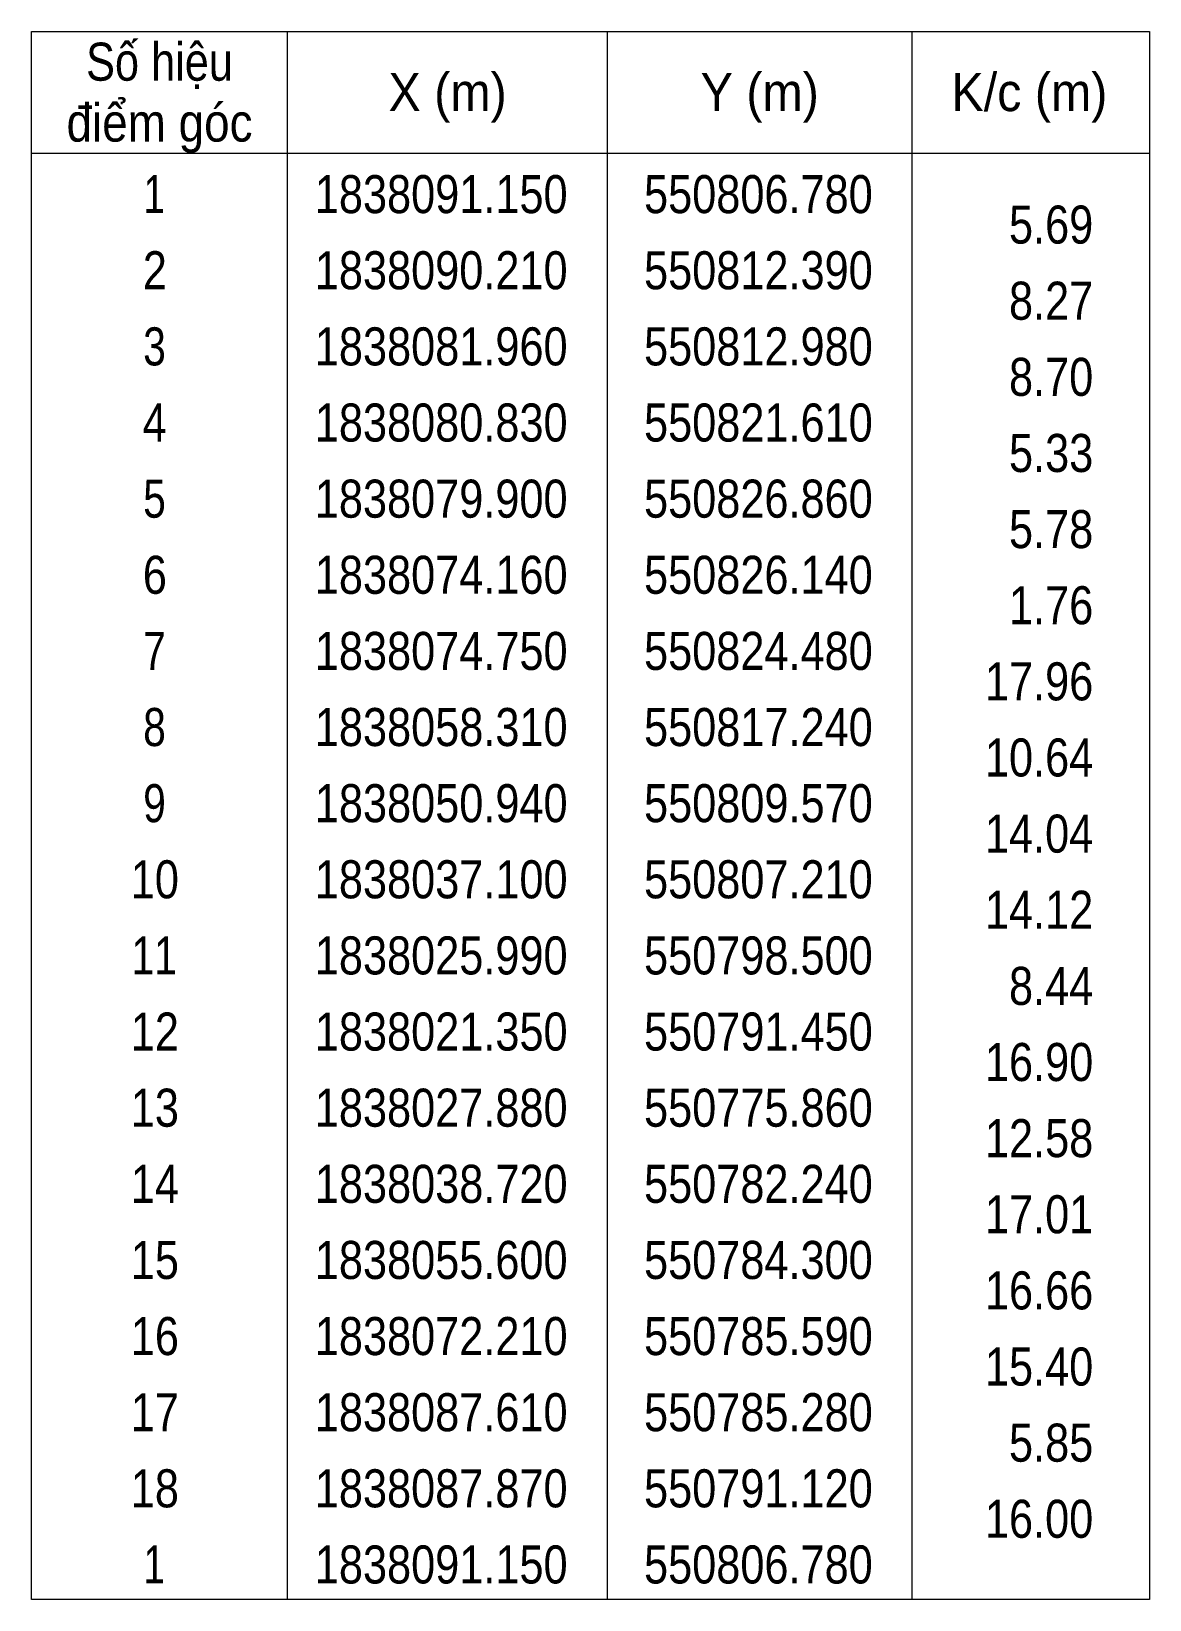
# Model space of a CAD drawing. Header units: metres. Extents: x 550551 to 551048, y 1837976 to 1838172.
# Drawn here: x 551011.4 to 551048.1, y 1838004.3 to 1838055.8 of the extents above; entities that cross this region are included whole.
import ezdxf
from ezdxf.enums import TextEntityAlignment as Align

# ---------------------------------------------------------------- set-up
doc = ezdxf.new("R2010")
doc.units = ezdxf.units.M
doc.header["$LTSCALE"] = 0.5
doc.layers.add('63', color=7, linetype='Continuous', lineweight=13)

msp = doc.modelspace()

# ---------------------------------------------------------------- texts
at = {"layer": '63'}
for s, width, p in [('Số hiệu', 0.85, (551015.585, 1838054.14)), ('X (m)', 0.95, (551025.04, 1838053.14)), ('Y (m)', 0.95, (551035.285, 1838053.14)), ('K/c (m)', 0.95, (551044.135, 1838053.14)), ('điểm góc', 0.9, (551015.585, 1838052.14)), (' 1', 0.75, (551015.235, 1838049.79)), ('1838091.150', 0.85, (551024.83, 1838049.79)), ('550806.780', 0.85, (551035.24, 1838049.79)), (' 2', 0.85, (551015.235, 1838047.29)), ('1838090.210', 0.85, (551024.83, 1838047.29)), ('550812.390', 0.85, (551035.24, 1838047.29)), (' 3', 0.8, (551015.235, 1838044.79)), ('1838081.960', 0.85, (551024.83, 1838044.79)), ('550812.980', 0.85, (551035.24, 1838044.79)), (' 4', 0.85, (551015.225, 1838042.29)), ('1838080.830', 0.85, (551024.83, 1838042.29)), ('550821.610', 0.85, (551035.24, 1838042.29)), (' 5', 0.8, (551015.235, 1838039.79)), ('1838079.900', 0.85, (551024.83, 1838039.79)), ('550826.860', 0.85, (551035.24, 1838039.79)), (' 6', 0.85, (551015.235, 1838037.29)), ('1838074.160', 0.85, (551024.83, 1838037.29)), ('550826.140', 0.85, (551035.24, 1838037.29)), (' 7', 0.8, (551015.235, 1838034.79)), ('1838074.750', 0.85, (551024.83, 1838034.79)), ('550824.480', 0.85, (551035.24, 1838034.79)), (' 8', 0.8, (551015.235, 1838032.29)), ('1838058.310', 0.85, (551024.83, 1838032.29)), ('550817.240', 0.85, (551035.24, 1838032.29)), (' 9', 0.8, (551015.235, 1838029.79)), ('1838050.940', 0.85, (551024.83, 1838029.79)), ('550809.570', 0.85, (551035.24, 1838029.79)), (' 10', 0.85, (551015.235, 1838027.29)), ('1838037.100', 0.85, (551024.83, 1838027.29)), ('550807.210', 0.85, (551035.24, 1838027.29)), (' 11', 0.8, (551015.225, 1838024.79)), ('1838025.990', 0.85, (551024.83, 1838024.79)), ('550798.500', 0.85, (551035.24, 1838024.79)), (' 12', 0.85, (551015.235, 1838022.29)), ('1838021.350', 0.85, (551024.83, 1838022.29)), ('550791.450', 0.85, (551035.24, 1838022.29)), (' 13', 0.85, (551015.235, 1838019.79)), ('1838027.880', 0.85, (551024.83, 1838019.79)), ('550775.860', 0.85, (551035.24, 1838019.79)), (' 14', 0.85, (551015.235, 1838017.29)), ('1838038.720', 0.85, (551024.83, 1838017.29)), ('550782.240', 0.85, (551035.24, 1838017.29)), (' 15', 0.85, (551015.235, 1838014.79)), ('1838055.600', 0.85, (551024.83, 1838014.79)), ('550784.300', 0.85, (551035.24, 1838014.79)), (' 16', 0.85, (551015.235, 1838012.29)), ('1838072.210', 0.85, (551024.83, 1838012.29)), ('550785.590', 0.85, (551035.24, 1838012.29)), (' 17', 0.85, (551015.235, 1838009.79)), ('1838087.610', 0.85, (551024.83, 1838009.79)), ('550785.280', 0.85, (551035.24, 1838009.79)), (' 18', 0.85, (551015.235, 1838007.29)), ('1838087.870', 0.85, (551024.83, 1838007.29)), ('550791.120', 0.85, (551035.24, 1838007.29)), (' 1', 0.75, (551015.235, 1838004.79)), ('1838091.150', 0.85, (551024.83, 1838004.79)), ('550806.780', 0.85, (551035.24, 1838004.79))]:
    msp.add_text(s, height=1.25, dxfattribs=dict(at, width=width)).set_placement(p, align=Align.CENTER)
at = {"layer": '63', "width": 0.85}
for s, p in [('5.69', (551046.23, 1838048.79)), ('8.27', (551046.23, 1838046.29)), ('8.70', (551046.23, 1838043.79)), ('5.33', (551046.23, 1838041.29)), ('5.78', (551046.23, 1838038.79)), ('1.76', (551046.23, 1838036.29)), ('17.96', (551046.23, 1838033.79)), ('10.64', (551046.23, 1838031.29)), ('14.04', (551046.23, 1838028.79)), ('14.12', (551046.23, 1838026.29)), ('8.44', (551046.23, 1838023.79)), ('16.90', (551046.23, 1838021.29)), ('12.58', (551046.23, 1838018.79)), ('17.01', (551046.23, 1838016.29)), ('16.66', (551046.23, 1838013.79)), ('15.40', (551046.23, 1838011.29)), ('5.85', (551046.23, 1838008.79)), ('16.00', (551046.23, 1838006.29))]:
    msp.add_text(s, height=1.25, dxfattribs=at).set_placement(p, align=Align.RIGHT)

# ---------------------------------------------------------------- linework, layer by layer
at = {"layer": '63'}
for p, q in [((551019.78, 1838055.76), (551019.78, 1838004.26)), ((551030.28, 1838055.76), (551030.28, 1838004.26)), ((551040.28, 1838055.76), (551040.28, 1838004.26)), ((551011.38, 1838051.76), (551048.08, 1838051.76))]:
    msp.add_line(p, q, dxfattribs=at)
msp.add_lwpolyline([(551011.38, 1838055.76), (551048.08, 1838055.76), (551048.08, 1838004.26), (551011.38, 1838004.26)], close=True, dxfattribs=at)

msp.set_redraw_order([(e.dxf.handle, doc.entitydb.next_handle()) for e in msp.query("TEXT MTEXT ATTDEF DIMENSION ARC_DIMENSION")])  # texts and dimensions are drawn at this point

doc.saveas('drawing.dxf')
